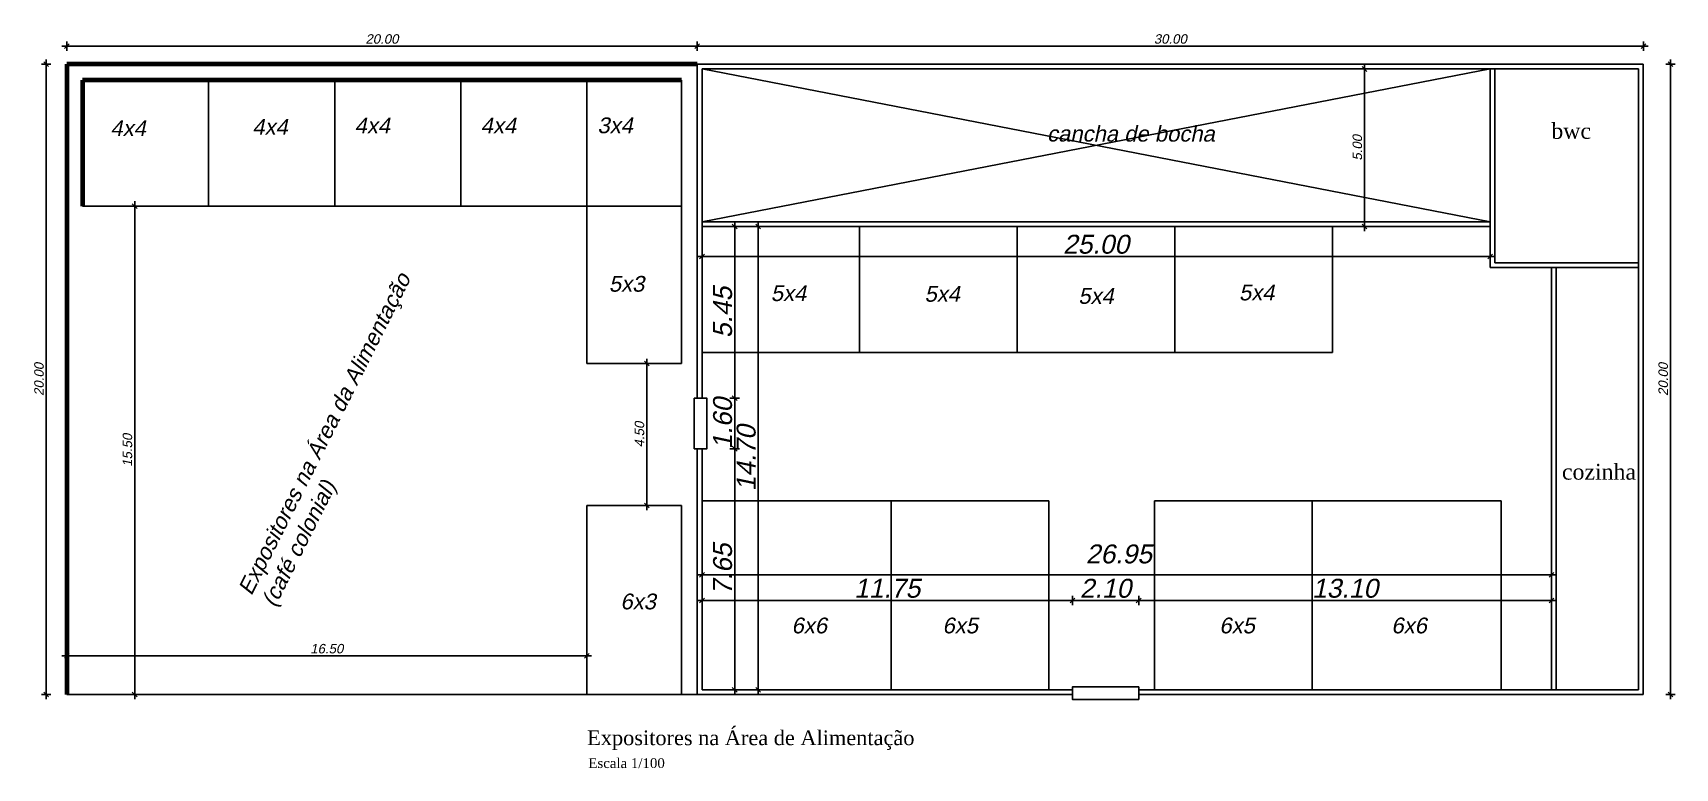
# Model space of a CAD drawing. Header units: metres. Extents: x 2113 to 5678, y -2764 to 956.
# Drawn here: x 3523 to 3575.1, y 294.6 to 318 of the extents above; entities that cross this region are included whole.
import ezdxf

# ---------------------------------------------------------------- set-up
doc = ezdxf.new("R2010")
doc.units = ezdxf.units.M
doc.header["$MEASUREMENT"] = 0
for name, color, linetype in [('COTASOK', 1, 'Continuous'), ('HACHURAS', 8, 'Continuous'), ('PAREDE', 7, 'Continuous')]:
    doc.layers.add(name, color=color, linetype=linetype)
doc.styles.add('JEF', font='times.ttf', dxfattribs={"height": 0.3})
doc.styles.add('ROMANS', font='romans.shx')
doc.styles.add('util2000', font='arial.ttf', dxfattribs={"oblique": 12.000028})
doc.dimstyles.new('int_1-50_m_MS_50', dxfattribs={"dimscale": 0.05, "dimtxt": 3, "dimasz": 1.5, "dimexe": 1, "dimexo": 0, "dimgap": 0.75, "dimtad": 1, "dimzin": 1, "dimdsep": 46, "dimtxsty": 'util2000', "dimblk": '_U2_SETA01', "dimcen": 1.5, "dimse1": 1, "dimse2": 1, "dimclrd": 1, "dimclre": 1, "dimclrt": 1, "dimazin": 3, "dimtfac": 1, "dimtix": 1, "dimtmove": 1, "dimatfit": 3, "dimldrblk": '_U2_SETA02', "dimfxl": 1, "dimtzin": 12, "dimarcsym": 0})

msp = doc.modelspace()

# ---------------------------------------------------------------- texts
at = {"layer": 'COTASOK', "style": 'JEF'}
msp.add_text('Expositores na Área de Alimentação', height=0.46875, dxfattribs=at).set_placement((3540.602, 295.375))
at = {"layer": 'COTASOK', "insert": (3540.639, 294.962), "char_height": 0.3125, "width": 11.83437, "attachment_point": 1, "style": 'JEF'}
msp.add_mtext('Escala 1/100', dxfattribs=at)
at = {"layer": 'PAREDE', "color": 1, "char_height": 0.5, "attachment_point": 7, "rotation": 359.9678, "style": 'util2000'}
for s, insert in [('{\\f@Arial Unicode MS|b0|i0|c0|p34;\\C256;4x4}', (3525.478, 314.705)), ('{\\f@Arial Unicode MS|b0|i0|c0|p34;\\C256;4x4}', (3529.98, 314.746)), ('{\\f@Arial Unicode MS|b0|i0|c0|p34;\\C256;4x4}', (3533.223, 314.787)), ('{\\f@Arial Unicode MS|b0|i0|c0|p34;\\C256;4x4}', (3537.223, 314.787)), ('{\\f@Arial Unicode MS|b0|i0|c0|p34;\\C256;3x4}', (3540.926, 314.787)), ('{\\f@Arial Unicode MS|b0|i0|c0|p34;\\C256;cancha de bocha}', (3555.186, 314.523)), ('{\\f@Arial Unicode MS|b0|i0|c0|p34;\\C256;5x3}', (3541.288, 309.758)), ('{\\f@Arial Unicode MS|b0|i0|c0|p34;\\C256;5x4}', (3546.424, 309.461)), ('{\\f@Arial Unicode MS|b0|i0|c0|p34;\\C256;5x4}', (3551.3, 309.439)), ('{\\f@Arial Unicode MS|b0|i0|c0|p34;\\C256;5x4}', (3561.273, 309.482)), ('{\\f@Arial Unicode MS|b0|i0|c0|p34;\\C256;5x4}', (3556.177, 309.373)), ('{\\f@Arial Unicode MS|b0|i0|c0|p34;\\C256;6x3}', (3541.655, 299.678)), ('{\\f@Arial Unicode MS|b0|i0|c0|p34;\\C256;6x6}', (3547.082, 298.916)), ('{\\f@Arial Unicode MS|b0|i0|c0|p34;\\C256;6x5}', (3551.87, 298.916)), ('{\\f@Arial Unicode MS|b0|i0|c0|p34;\\C256;6x5}', (3560.651, 298.916)), ('{\\f@Arial Unicode MS|b0|i0|c0|p34;\\C256;6x6}', (3566.107, 298.916))]:
    msp.add_mtext(s, dxfattribs=dict(at, insert=insert))
at = {"layer": 'PAREDE', "char_height": 0.5, "width": 1.28891, "attachment_point": 1, "rotation": 0, "style": 'ROMANS'}
for s, insert in [('{\\fTimes New Roman|b0|i0|c0|p18;bwc}', (3571.181, 315.116)), ('{\\fTimes New Roman|b0|i0|c0|p18;bwc}', (3571.181, 315.116)), ('{\\fTimes New Roman|b0|i0|c0|p18;cozinha}', (3571.519, 304.301))]:
    msp.add_mtext(s, dxfattribs=dict(at, insert=insert))
at = {"layer": 'PAREDE', "color": 1, "insert": (3530.832, 299.653), "char_height": 0.5, "width": 21.69435, "attachment_point": 7, "rotation": 63.342, "style": 'util2000'}
msp.add_mtext('{\\f@Arial Unicode MS|b0|i0|c0|p34;\\C256;Expositores na Área da Alimentação\\P(café colonial)}', dxfattribs=at)

# ---------------------------------------------------------------- blocks, each defined once
blk = doc.blocks.new('_U2_SETA01')
at = {"color": 0}
for p, q in [((-1, 0), (1, 0)), ((0, -1), (0, 1))]:
    blk.add_line(p, q, dxfattribs=at)
blk.add_line((-0.5, -0.5), (0.5, 0.5))
blk = doc.blocks.new('*D71')
at = {"layer": 'Defpoints', "color": 0, "ltscale": 0.3, "transparency": 16777216}
for p in [(3544.094, 317.555), (3524.094, 316.983), (3544.094, 317.022)]:
    blk.add_point(p, dxfattribs=at)
at = {"layer": 'PAREDE', "color": 1, "lineweight": -2, "ltscale": 0.3, "transparency": 16777216}
blk.add_line((3524.244, 317.555), (3543.944, 317.555), dxfattribs=at)
at = {"layer": 'PAREDE', "color": 1, "lineweight": -2, "ltscale": 0.3, "transparency": 16777216, "xscale": 0.15, "yscale": 0.15, "zscale": 0.15, "rotation": 180}
blk.add_blockref('_U2_SETA01', (3524.094, 317.555), dxfattribs=at)
at = {"layer": 'PAREDE', "color": 1, "lineweight": -2, "ltscale": 0.3, "transparency": 16777216, "xscale": 0.15, "yscale": 0.15, "zscale": 0.15}
blk.add_blockref('_U2_SETA01', (3544.094, 317.555), dxfattribs=at)
at = {"layer": 'PAREDE', "color": 1, "ltscale": 0.3, "transparency": 16777216, "insert": (3534.094, 317.783), "char_height": 0.3, "attachment_point": 5, "style": 'util2000'}
blk.add_mtext('20.00', dxfattribs=at)
blk = doc.blocks.new('_U2_SETA02')
blk.add_solid([(-1, -0.17), (0, 0), (-1, 0.17)])
blk = doc.blocks.new('*D72')
at = {"layer": 'Defpoints', "color": 0, "ltscale": 0.3, "transparency": 16777216}
for p in [(3524.094, 316.983), (3523.445, 296.983), (3524.094, 296.983)]:
    blk.add_point(p, dxfattribs=at)
at = {"layer": 'PAREDE', "color": 1, "lineweight": -2, "ltscale": 0.3, "transparency": 16777216}
blk.add_line((3523.445, 316.833), (3523.445, 297.133), dxfattribs=at)
at = {"layer": 'PAREDE', "color": 1, "lineweight": -2, "ltscale": 0.3, "transparency": 16777216, "xscale": 0.15, "yscale": 0.15, "zscale": 0.15}
for p, rotation in [((3523.445, 316.983), 90), ((3523.445, 296.983), 270)]:
    blk.add_blockref('_U2_SETA01', p, dxfattribs=dict(at, rotation=rotation))
at = {"layer": 'PAREDE', "color": 1, "ltscale": 0.3, "transparency": 16777216, "insert": (3523.217, 306.983), "char_height": 0.3, "attachment_point": 5, "rotation": 90, "style": 'util2000'}
blk.add_mtext('20.00', dxfattribs=at)
blk = doc.blocks.new('*D73')
at = {"layer": 'Defpoints', "color": 0, "ltscale": 0.3, "transparency": 16777216}
for p in [(3574.104, 317.555), (3544.094, 316.983), (3574.104, 316.983)]:
    blk.add_point(p, dxfattribs=at)
at = {"layer": 'PAREDE', "color": 1, "lineweight": -2, "ltscale": 0.3, "transparency": 16777216}
blk.add_line((3544.244, 317.555), (3573.954, 317.555), dxfattribs=at)
at = {"layer": 'PAREDE', "color": 1, "lineweight": -2, "ltscale": 0.3, "transparency": 16777216, "xscale": 0.15, "yscale": 0.15, "zscale": 0.15, "rotation": 180}
blk.add_blockref('_U2_SETA01', (3544.094, 317.555), dxfattribs=at)
at = {"layer": 'PAREDE', "color": 1, "lineweight": -2, "ltscale": 0.3, "transparency": 16777216, "xscale": 0.15, "yscale": 0.15, "zscale": 0.15}
blk.add_blockref('_U2_SETA01', (3574.104, 317.555), dxfattribs=at)
at = {"layer": 'PAREDE', "color": 1, "ltscale": 0.3, "transparency": 16777216, "insert": (3559.099, 317.783), "char_height": 0.3, "attachment_point": 5, "style": 'util2000'}
blk.add_mtext('30.00', dxfattribs=at)
blk = doc.blocks.new('*D74')
at = {"layer": 'Defpoints', "color": 0, "ltscale": 0.3, "transparency": 16777216}
for p in [(3524.094, 298.207), (3524.094, 298.207), (3540.594, 298.207)]:
    blk.add_point(p, dxfattribs=at)
at = {"layer": 'PAREDE', "color": 1, "lineweight": -2, "ltscale": 0.3, "transparency": 16777216}
blk.add_line((3540.444, 298.207), (3524.244, 298.207), dxfattribs=at)
at = {"layer": 'PAREDE', "color": 1, "lineweight": -2, "ltscale": 0.3, "transparency": 16777216, "xscale": 0.15, "yscale": 0.15, "zscale": 0.15, "rotation": 180}
blk.add_blockref('_U2_SETA01', (3524.094, 298.207), dxfattribs=at)
at = {"layer": 'PAREDE', "color": 1, "lineweight": -2, "ltscale": 0.3, "transparency": 16777216, "xscale": 0.15, "yscale": 0.15, "zscale": 0.15}
blk.add_blockref('_U2_SETA01', (3540.594, 298.207), dxfattribs=at)
at = {"layer": 'PAREDE', "color": 1, "ltscale": 0.3, "transparency": 16777216, "insert": (3532.344, 298.435), "char_height": 0.3, "attachment_point": 5, "style": 'util2000'}
blk.add_mtext('16.50', dxfattribs=at)
blk = doc.blocks.new('*D75')
at = {"layer": 'Defpoints', "color": 0, "ltscale": 0.3, "transparency": 16777216}
for p in [(3542.094, 307.483), (3542.094, 302.983), (3542.491, 302.983)]:
    blk.add_point(p, dxfattribs=at)
at = {"layer": 'PAREDE', "color": 1, "lineweight": -2, "ltscale": 0.3, "transparency": 16777216}
blk.add_line((3542.491, 307.333), (3542.491, 303.133), dxfattribs=at)
at = {"layer": 'PAREDE', "color": 1, "lineweight": -2, "ltscale": 0.3, "transparency": 16777216, "xscale": 0.15, "yscale": 0.15, "zscale": 0.15}
for p, rotation in [((3542.491, 307.483), 90), ((3542.491, 302.983), 270)]:
    blk.add_blockref('_U2_SETA01', p, dxfattribs=dict(at, rotation=rotation))
at = {"layer": 'PAREDE', "color": 1, "ltscale": 0.3, "transparency": 16777216, "insert": (3542.262, 305.233), "char_height": 0.3, "attachment_point": 5, "rotation": 90, "style": 'util2000'}
blk.add_mtext('4.50', dxfattribs=at)
blk = doc.blocks.new('*D70')
at = {"layer": 'Defpoints', "color": 0, "ltscale": 0.3, "transparency": 16777216}
for p in [(3574.104, 316.983), (3574.13, 296.983), (3574.959, 296.983)]:
    blk.add_point(p, dxfattribs=at)
at = {"layer": 'PAREDE', "color": 1, "lineweight": -2, "ltscale": 0.3, "transparency": 16777216}
blk.add_line((3574.959, 316.833), (3574.959, 297.133), dxfattribs=at)
at = {"layer": 'PAREDE', "color": 1, "lineweight": -2, "ltscale": 0.3, "transparency": 16777216, "xscale": 0.15, "yscale": 0.15, "zscale": 0.15}
for p, rotation in [((3574.959, 316.983), 90), ((3574.959, 296.983), 270)]:
    blk.add_blockref('_U2_SETA01', p, dxfattribs=dict(at, rotation=rotation))
at = {"layer": 'PAREDE', "color": 1, "ltscale": 0.3, "transparency": 16777216, "insert": (3574.731, 306.983), "char_height": 0.3, "attachment_point": 5, "rotation": 90, "style": 'util2000'}
blk.add_mtext('20.00', dxfattribs=at)
blk = doc.blocks.new('*D76')
at = {"layer": 'Defpoints', "color": 0, "ltscale": 0.3, "transparency": 16777216}
for p in [(3565.258, 316.833), (3565.718, 316.833), (3565.718, 311.833)]:
    blk.add_point(p, dxfattribs=at)
at = {"layer": 'PAREDE', "color": 1, "lineweight": -2, "ltscale": 0.3, "transparency": 16777216}
blk.add_line((3565.258, 311.983), (3565.258, 316.683), dxfattribs=at)
at = {"layer": 'PAREDE', "color": 1, "lineweight": -2, "ltscale": 0.3, "transparency": 16777216, "xscale": 0.15, "yscale": 0.15, "zscale": 0.15}
for p, rotation in [((3565.258, 316.833), 90), ((3565.258, 311.833), 270)]:
    blk.add_blockref('_U2_SETA01', p, dxfattribs=dict(at, rotation=rotation))
at = {"layer": 'PAREDE', "color": 1, "ltscale": 0.3, "transparency": 16777216, "insert": (3565.03, 314.333), "char_height": 0.3, "attachment_point": 5, "rotation": 90, "style": 'util2000'}
blk.add_mtext('5.00', dxfattribs=at)
blk = doc.blocks.new('*D83')
at = {"layer": 'Defpoints', "color": 0, "ltscale": 0.3, "transparency": 16777216}
for p in [(3544.399, 304.783), (3544.244, 297.133), (3545.28, 297.133)]:
    blk.add_point(p, dxfattribs=at)
at = {"layer": 'PAREDE', "color": 1, "lineweight": -2, "ltscale": 0.3, "transparency": 16777216}
blk.add_line((3545.28, 304.633), (3545.28, 297.283), dxfattribs=at)
at = {"layer": 'PAREDE', "color": 1, "lineweight": -2, "ltscale": 0.3, "transparency": 16777216, "xscale": 0.15, "yscale": 0.15, "zscale": 0.15}
for p, rotation in [((3545.28, 304.783), 90), ((3545.28, 297.133), 270)]:
    blk.add_blockref('_U2_SETA01', p, dxfattribs=dict(at, rotation=rotation))
at = {"layer": 'PAREDE', "color": 1, "ltscale": 0.3, "transparency": 16777216, "insert": (3544.899, 300.958), "char_height": 0.3, "attachment_point": 5, "rotation": 90, "style": 'util2000'}
blk.add_mtext('{\\H2x;7.65}', dxfattribs=at)
blk = doc.blocks.new('*D84')
at = {"layer": 'Defpoints', "color": 0, "ltscale": 0.3, "transparency": 16777216}
for p in [(3544.399, 306.383), (3545.28, 306.383), (3544.399, 304.783)]:
    blk.add_point(p, dxfattribs=at)
at = {"layer": 'PAREDE', "color": 1, "lineweight": -2, "ltscale": 0.3, "transparency": 16777216}
for p, q in [((3545.28, 306.533), (3545.28, 306.683)), ((3545.28, 304.783), (3545.28, 306.383)), ((3545.28, 304.633), (3545.28, 304.483))]:
    blk.add_line(p, q, dxfattribs=at)
at = {"layer": 'PAREDE', "color": 1, "lineweight": -2, "ltscale": 0.3, "transparency": 16777216, "xscale": 0.15, "yscale": 0.15, "zscale": 0.15}
for p, rotation in [((3545.28, 306.383), 270), ((3545.28, 304.783), 90)]:
    blk.add_blockref('_U2_SETA01', p, dxfattribs=dict(at, rotation=rotation))
at = {"layer": 'PAREDE', "color": 1, "ltscale": 0.3, "transparency": 16777216, "insert": (3544.899, 305.583), "char_height": 0.3, "attachment_point": 5, "rotation": 90, "style": 'util2000'}
blk.add_mtext('{\\H2x;1.60}', dxfattribs=at)
blk = doc.blocks.new('*D85')
at = {"layer": 'Defpoints', "color": 0, "ltscale": 0.3, "transparency": 16777216}
for p in [(3544.399, 311.833), (3545.28, 311.833), (3544.399, 306.383)]:
    blk.add_point(p, dxfattribs=at)
at = {"layer": 'PAREDE', "color": 1, "lineweight": -2, "ltscale": 0.3, "transparency": 16777216}
blk.add_line((3545.28, 306.533), (3545.28, 311.683), dxfattribs=at)
at = {"layer": 'PAREDE', "color": 1, "lineweight": -2, "ltscale": 0.3, "transparency": 16777216, "xscale": 0.15, "yscale": 0.15, "zscale": 0.15}
for p, rotation in [((3545.28, 311.833), 90), ((3545.28, 306.383), 270)]:
    blk.add_blockref('_U2_SETA01', p, dxfattribs=dict(at, rotation=rotation))
at = {"layer": 'PAREDE', "color": 1, "ltscale": 0.3, "transparency": 16777216, "insert": (3544.9, 309.108), "char_height": 0.3, "attachment_point": 5, "rotation": 90, "style": 'util2000'}
blk.add_mtext('{\\H2x;5.45}', dxfattribs=at)
blk = doc.blocks.new('*D77')
at = {"layer": 'Defpoints', "color": 0, "ltscale": 0.3, "transparency": 16777216}
for p in [(3555.994, 299.999), (3558.094, 299.999), (3558.094, 299.968)]:
    blk.add_point(p, dxfattribs=at)
at = {"layer": 'PAREDE', "color": 1, "lineweight": -2, "ltscale": 0.3, "transparency": 16777216}
blk.add_line((3556.144, 299.968), (3557.944, 299.968), dxfattribs=at)
at = {"layer": 'PAREDE', "color": 1, "lineweight": -2, "ltscale": 0.3, "transparency": 16777216, "xscale": 0.15, "yscale": 0.15, "zscale": 0.15, "rotation": 180}
blk.add_blockref('_U2_SETA01', (3555.994, 299.968), dxfattribs=at)
at = {"layer": 'PAREDE', "color": 1, "lineweight": -2, "ltscale": 0.3, "transparency": 16777216, "xscale": 0.15, "yscale": 0.15, "zscale": 0.15}
blk.add_blockref('_U2_SETA01', (3558.094, 299.968), dxfattribs=at)
at = {"layer": 'PAREDE', "color": 1, "ltscale": 0.3, "transparency": 16777216, "insert": (3557.044, 300.349), "char_height": 0.3, "attachment_point": 5, "style": 'util2000'}
blk.add_mtext('{\\H2x;2.10}', dxfattribs=at)
blk = doc.blocks.new('*D78')
at = {"layer": 'Defpoints', "color": 0, "ltscale": 0.3, "transparency": 16777216}
for p in [(3546.029, 311.833), (3546.822, 311.833), (3546.822, 297.133)]:
    blk.add_point(p, dxfattribs=at)
at = {"layer": 'PAREDE', "color": 1, "lineweight": -2, "ltscale": 0.3, "transparency": 16777216}
blk.add_line((3546.029, 297.283), (3546.029, 311.683), dxfattribs=at)
at = {"layer": 'PAREDE', "color": 1, "lineweight": -2, "ltscale": 0.3, "transparency": 16777216, "xscale": 0.15, "yscale": 0.15, "zscale": 0.15}
for p, rotation in [((3546.029, 311.833), 90), ((3546.029, 297.133), 270)]:
    blk.add_blockref('_U2_SETA01', p, dxfattribs=dict(at, rotation=rotation))
at = {"layer": 'PAREDE', "color": 1, "ltscale": 0.3, "transparency": 16777216, "insert": (3545.648, 304.483), "char_height": 0.3, "attachment_point": 5, "rotation": 90, "style": 'util2000'}
blk.add_mtext('{\\H2x;14.70}', dxfattribs=at)
blk = doc.blocks.new('*D79')
at = {"layer": 'Defpoints', "color": 0, "ltscale": 0.3, "transparency": 16777216}
for p in [(3544.244, 300.441), (3555.994, 299.968), (3555.994, 297.226)]:
    blk.add_point(p, dxfattribs=at)
at = {"layer": 'PAREDE', "color": 1, "lineweight": -2, "ltscale": 0.3, "transparency": 16777216}
blk.add_line((3544.394, 299.968), (3555.844, 299.968), dxfattribs=at)
at = {"layer": 'PAREDE', "color": 1, "lineweight": -2, "ltscale": 0.3, "transparency": 16777216, "xscale": 0.15, "yscale": 0.15, "zscale": 0.15, "rotation": 180}
blk.add_blockref('_U2_SETA01', (3544.244, 299.968), dxfattribs=at)
at = {"layer": 'PAREDE', "color": 1, "lineweight": -2, "ltscale": 0.3, "transparency": 16777216, "xscale": 0.15, "yscale": 0.15, "zscale": 0.15}
blk.add_blockref('_U2_SETA01', (3555.994, 299.968), dxfattribs=at)
at = {"layer": 'PAREDE', "color": 1, "ltscale": 0.3, "transparency": 16777216, "insert": (3550.119, 300.349), "char_height": 0.3, "attachment_point": 5, "style": 'util2000'}
blk.add_mtext('{\\H2x;11.75}', dxfattribs=at)
blk = doc.blocks.new('*D80')
at = {"layer": 'Defpoints', "color": 0, "ltscale": 0.3, "transparency": 16777216}
for p in [(3571.19, 299.968), (3571.19, 297.785), (3558.094, 297.226)]:
    blk.add_point(p, dxfattribs=at)
at = {"layer": 'PAREDE', "color": 1, "lineweight": -2, "ltscale": 0.3, "transparency": 16777216}
blk.add_line((3558.244, 299.968), (3571.04, 299.968), dxfattribs=at)
at = {"layer": 'PAREDE', "color": 1, "lineweight": -2, "ltscale": 0.3, "transparency": 16777216, "xscale": 0.15, "yscale": 0.15, "zscale": 0.15, "rotation": 180}
blk.add_blockref('_U2_SETA01', (3558.094, 299.968), dxfattribs=at)
at = {"layer": 'PAREDE', "color": 1, "lineweight": -2, "ltscale": 0.3, "transparency": 16777216, "xscale": 0.15, "yscale": 0.15, "zscale": 0.15}
blk.add_blockref('_U2_SETA01', (3571.19, 299.968), dxfattribs=at)
at = {"layer": 'PAREDE', "color": 1, "ltscale": 0.3, "transparency": 16777216, "insert": (3564.642, 300.35), "char_height": 0.3, "attachment_point": 5, "style": 'util2000'}
blk.add_mtext('{\\H2x;13.10}', dxfattribs=at)
blk = doc.blocks.new('*D81')
at = {"layer": 'Defpoints', "color": 0, "ltscale": 0.3, "transparency": 16777216}
for p in [(3571.19, 300.779), (3544.244, 300.51), (3571.19, 300.51)]:
    blk.add_point(p, dxfattribs=at)
at = {"layer": 'PAREDE', "color": 1, "lineweight": -2, "ltscale": 0.3, "transparency": 16777216}
blk.add_line((3544.394, 300.779), (3571.04, 300.779), dxfattribs=at)
at = {"layer": 'PAREDE', "color": 1, "lineweight": -2, "ltscale": 0.3, "transparency": 16777216, "xscale": 0.15, "yscale": 0.15, "zscale": 0.15, "rotation": 180}
blk.add_blockref('_U2_SETA01', (3544.244, 300.779), dxfattribs=at)
at = {"layer": 'PAREDE', "color": 1, "lineweight": -2, "ltscale": 0.3, "transparency": 16777216, "xscale": 0.15, "yscale": 0.15, "zscale": 0.15}
blk.add_blockref('_U2_SETA01', (3571.19, 300.779), dxfattribs=at)
at = {"layer": 'PAREDE', "color": 1, "ltscale": 0.3, "transparency": 16777216, "insert": (3557.467, 301.439), "char_height": 0.3, "attachment_point": 5, "style": 'util2000'}
blk.add_mtext('{\\H2x;26.95}', dxfattribs=at)
blk = doc.blocks.new('*D82')
at = {"layer": 'Defpoints', "color": 0, "ltscale": 0.3, "transparency": 16777216}
for p in [(3544.244, 311.833), (3569.244, 311.833), (3569.244, 310.886)]:
    blk.add_point(p, dxfattribs=at)
at = {"layer": 'PAREDE', "color": 1, "lineweight": -2, "ltscale": 0.3, "transparency": 16777216}
blk.add_line((3544.394, 310.886), (3569.094, 310.886), dxfattribs=at)
at = {"layer": 'PAREDE', "color": 1, "lineweight": -2, "ltscale": 0.3, "transparency": 16777216, "xscale": 0.15, "yscale": 0.15, "zscale": 0.15, "rotation": 180}
blk.add_blockref('_U2_SETA01', (3544.244, 310.886), dxfattribs=at)
at = {"layer": 'PAREDE', "color": 1, "lineweight": -2, "ltscale": 0.3, "transparency": 16777216, "xscale": 0.15, "yscale": 0.15, "zscale": 0.15}
blk.add_blockref('_U2_SETA01', (3569.244, 310.886), dxfattribs=at)
at = {"layer": 'PAREDE', "color": 1, "ltscale": 0.3, "transparency": 16777216, "insert": (3556.744, 311.267), "char_height": 0.3, "attachment_point": 5, "style": 'util2000'}
blk.add_mtext('{\\H2x;25.00}', dxfattribs=at)
blk = doc.blocks.new('*D86')
at = {"layer": 'Defpoints', "color": 0, "ltscale": 0.3, "transparency": 16777216}
for p in [(3526.071, 312.483), (3526.25, 312.483), (3526.071, 296.983)]:
    blk.add_point(p, dxfattribs=at)
at = {"layer": 'PAREDE', "color": 1, "lineweight": -2, "ltscale": 0.3, "transparency": 16777216}
blk.add_line((3526.25, 297.133), (3526.25, 312.333), dxfattribs=at)
at = {"layer": 'PAREDE', "color": 1, "lineweight": -2, "ltscale": 0.3, "transparency": 16777216, "xscale": 0.15, "yscale": 0.15, "zscale": 0.15}
for p, rotation in [((3526.25, 312.483), 90), ((3526.25, 296.983), 270)]:
    blk.add_blockref('_U2_SETA01', p, dxfattribs=dict(at, rotation=rotation))
at = {"layer": 'PAREDE', "color": 1, "ltscale": 0.3, "transparency": 16777216, "insert": (3526.022, 304.733), "char_height": 0.3, "attachment_point": 5, "rotation": 90, "style": 'util2000'}
blk.add_mtext('15.50', dxfattribs=at)

# ---------------------------------------------------------------- dimensions: what is measured, and where the dimension line sits
at = {"layer": 'PAREDE', "ltscale": 0.3}
for base, p1, p2, picture, middle in [((3544.094, 317.555), (3524.094, 316.983), (3544.094, 317.022), '*D71', (3534.094, 317.783)), ((3524.094, 298.207), (3540.594, 298.207), (3524.094, 298.207), '*D74', (3532.344, 298.435))]:
    dim = msp.add_linear_dim(base=base, p1=p1, p2=p2, dimstyle='int_1-50_m_MS_50', override={"dimscale": 0.1}, dxfattribs=at)
    dim.commit()
    dim.dimension.update_dxf_attribs({"geometry": picture, "text_midpoint": middle})
for base, p1, p2, text, picture, middle in [((3574.104, 317.555), (3544.094, 316.983), (3574.104, 316.983), '30.00', '*D73', (3559.099, 317.783)), ((3569.244, 310.886), (3544.244, 311.833), (3569.244, 311.833), '{\\H2x;<>}', '*D82', (3556.744, 311.267)), ((3555.994, 299.968), (3544.244, 300.441), (3555.994, 297.226), '{\\H2x;<>}', '*D79', (3550.119, 300.349)), ((3558.094, 299.968), (3555.994, 299.999), (3558.094, 299.999), '{\\H2x;<>}', '*D77', (3557.044, 300.349)), ((3571.19, 299.968), (3558.094, 297.226), (3571.19, 297.785), '{\\H2x;<>}', '*D80', (3564.642, 300.35))]:
    dim = msp.add_linear_dim(base=base, p1=p1, p2=p2, text=text, dimstyle='int_1-50_m_MS_50', override={"dimscale": 0.1}, dxfattribs=at)
    dim.commit()
    dim.dimension.update_dxf_attribs({"geometry": picture, "text_midpoint": middle})
for base, p1, p2, picture, middle in [((3523.445, 296.983), (3524.094, 316.983), (3524.094, 296.983), '*D72', (3523.217, 306.983)), ((3565.258, 316.833), (3565.718, 311.833), (3565.718, 316.833), '*D76', (3565.03, 314.333)), ((3574.959, 296.983), (3574.104, 316.983), (3574.13, 296.983), '*D70', (3574.731, 306.983)), ((3526.25, 312.483), (3526.071, 296.983), (3526.071, 312.483), '*D86', (3526.022, 304.733)), ((3542.491, 302.983), (3542.094, 307.483), (3542.094, 302.983), '*D75', (3542.262, 305.233))]:
    dim = msp.add_linear_dim(base=base, p1=p1, p2=p2, angle=90, dimstyle='int_1-50_m_MS_50', override={"dimscale": 0.1}, dxfattribs=at)
    dim.commit()
    dim.dimension.update_dxf_attribs({"geometry": picture, "text_midpoint": middle})
for base, p1, p2, picture, middle in [((3545.28, 311.833), (3544.399, 306.383), (3544.399, 311.833), '*D85', (3544.9, 309.108)), ((3546.029, 311.833), (3546.822, 297.133), (3546.822, 311.833), '*D78', (3545.648, 304.483)), ((3545.28, 306.383), (3544.399, 304.783), (3544.399, 306.383), '*D84', (3544.899, 305.583)), ((3545.28, 297.133), (3544.399, 304.783), (3544.244, 297.133), '*D83', (3544.899, 300.958))]:
    dim = msp.add_linear_dim(base=base, p1=p1, p2=p2, angle=90, text='{\\H2x;<>}', dimstyle='int_1-50_m_MS_50', override={"dimscale": 0.1}, dxfattribs=at)
    dim.commit()
    dim.dimension.update_dxf_attribs({"geometry": picture, "text_midpoint": middle})
dim = msp.add_linear_dim(base=(3571.19, 300.779), p1=(3544.244, 300.51), p2=(3571.19, 300.51), text='{\\H2x;<>}', dimstyle='int_1-50_m_MS_50', override={"dimscale": 0.1}, dxfattribs=at)
dim.commit()
dim.dimension.update_dxf_attribs({"geometry": '*D81', "text_midpoint": (3557.467, 301.058), "dimtype": 160})

# ---------------------------------------------------------------- linework, layer by layer
at = {"layer": 'HACHURAS'}
msp.add_line((3544.132, 296.983), (3524.094, 296.983), dxfattribs=at)
at = {"layer": 'PAREDE', "lineweight": 80}
for p, q in [((3544.094, 316.983), (3524.094, 316.983)), ((3524.094, 316.983), (3524.094, 296.983)), ((3543.594, 316.483), (3524.594, 316.483)), ((3524.594, 316.483), (3524.594, 312.483))]:
    msp.add_line(p, q, dxfattribs=at)
at = {"layer": 'PAREDE'}
for p, q in [((3544.094, 316.983), (3544.094, 306.383)), ((3574.094, 316.983), (3544.094, 316.983)), ((3544.244, 316.833), (3544.244, 306.383)), ((3573.944, 316.833), (3544.244, 316.833)), ((3544.244, 316.833), (3569.244, 311.983)), ((3569.244, 316.833), (3544.244, 311.983)), ((3569.244, 310.533), (3569.244, 316.833)), ((3569.394, 310.683), (3569.394, 316.833)), ((3573.944, 297.133), (3573.944, 316.833)), ((3574.094, 296.983), (3574.094, 316.983)), ((3528.594, 316.483), (3528.594, 312.483)), ((3532.594, 316.483), (3532.594, 312.483)), ((3536.594, 316.483), (3536.594, 312.483)), ((3540.594, 316.483), (3540.594, 312.483)), ((3543.594, 316.483), (3543.594, 307.483)), ((3543.594, 312.483), (3524.594, 312.483)), ((3540.594, 312.483), (3540.594, 307.483)), ((3569.244, 311.983), (3544.244, 311.983)), ((3569.244, 311.983), (3544.244, 311.983)), ((3569.244, 311.833), (3544.244, 311.833)), ((3569.244, 311.833), (3544.244, 311.833)), ((3549.244, 311.833), (3549.244, 307.833)), ((3554.244, 311.833), (3554.244, 307.833)), ((3559.244, 311.833), (3559.244, 307.833)), ((3564.244, 311.833), (3564.244, 307.833)), ((3573.944, 310.533), (3569.244, 310.533)), ((3573.944, 310.683), (3569.394, 310.683)), ((3571.19, 297.133), (3571.19, 310.533)), ((3571.34, 297.133), (3571.34, 310.533)), ((3543.594, 307.483), (3540.594, 307.483)), ((3564.244, 307.833), (3544.244, 307.833)), ((3544.094, 304.783), (3544.094, 296.983)), ((3544.244, 304.783), (3544.244, 297.133)), ((3543.594, 302.983), (3540.594, 302.983)), ((3540.594, 302.983), (3540.594, 296.983)), ((3543.594, 302.983), (3543.594, 296.983)), ((3544.244, 303.133), (3555.244, 303.133)), ((3550.244, 303.133), (3550.244, 297.133)), ((3555.244, 303.133), (3555.244, 297.133)), ((3558.594, 303.133), (3558.594, 297.133)), ((3569.594, 303.133), (3558.594, 303.133)), ((3563.594, 303.133), (3563.594, 297.133)), ((3569.594, 297.133), (3569.594, 303.133)), ((3544.094, 296.983), (3555.994, 296.983)), ((3544.244, 297.133), (3555.994, 297.133)), ((3558.094, 297.133), (3573.944, 297.133)), ((3558.094, 296.983), (3574.094, 296.983))]:
    msp.add_line(p, q, dxfattribs=at)
for points in [[(3543.999, 304.783), (3544.399, 304.783), (3544.399, 306.383), (3543.999, 306.383)], [(3558.094, 296.826), (3558.094, 297.226), (3555.994, 297.226), (3555.994, 296.826)]]:
    msp.add_lwpolyline(points, close=True, dxfattribs=at)

msp.set_redraw_order([(e.dxf.handle, doc.entitydb.next_handle()) for e in msp.query("TEXT MTEXT ATTDEF DIMENSION ARC_DIMENSION")])  # texts and dimensions are drawn at this point

doc.saveas('drawing.dxf')
